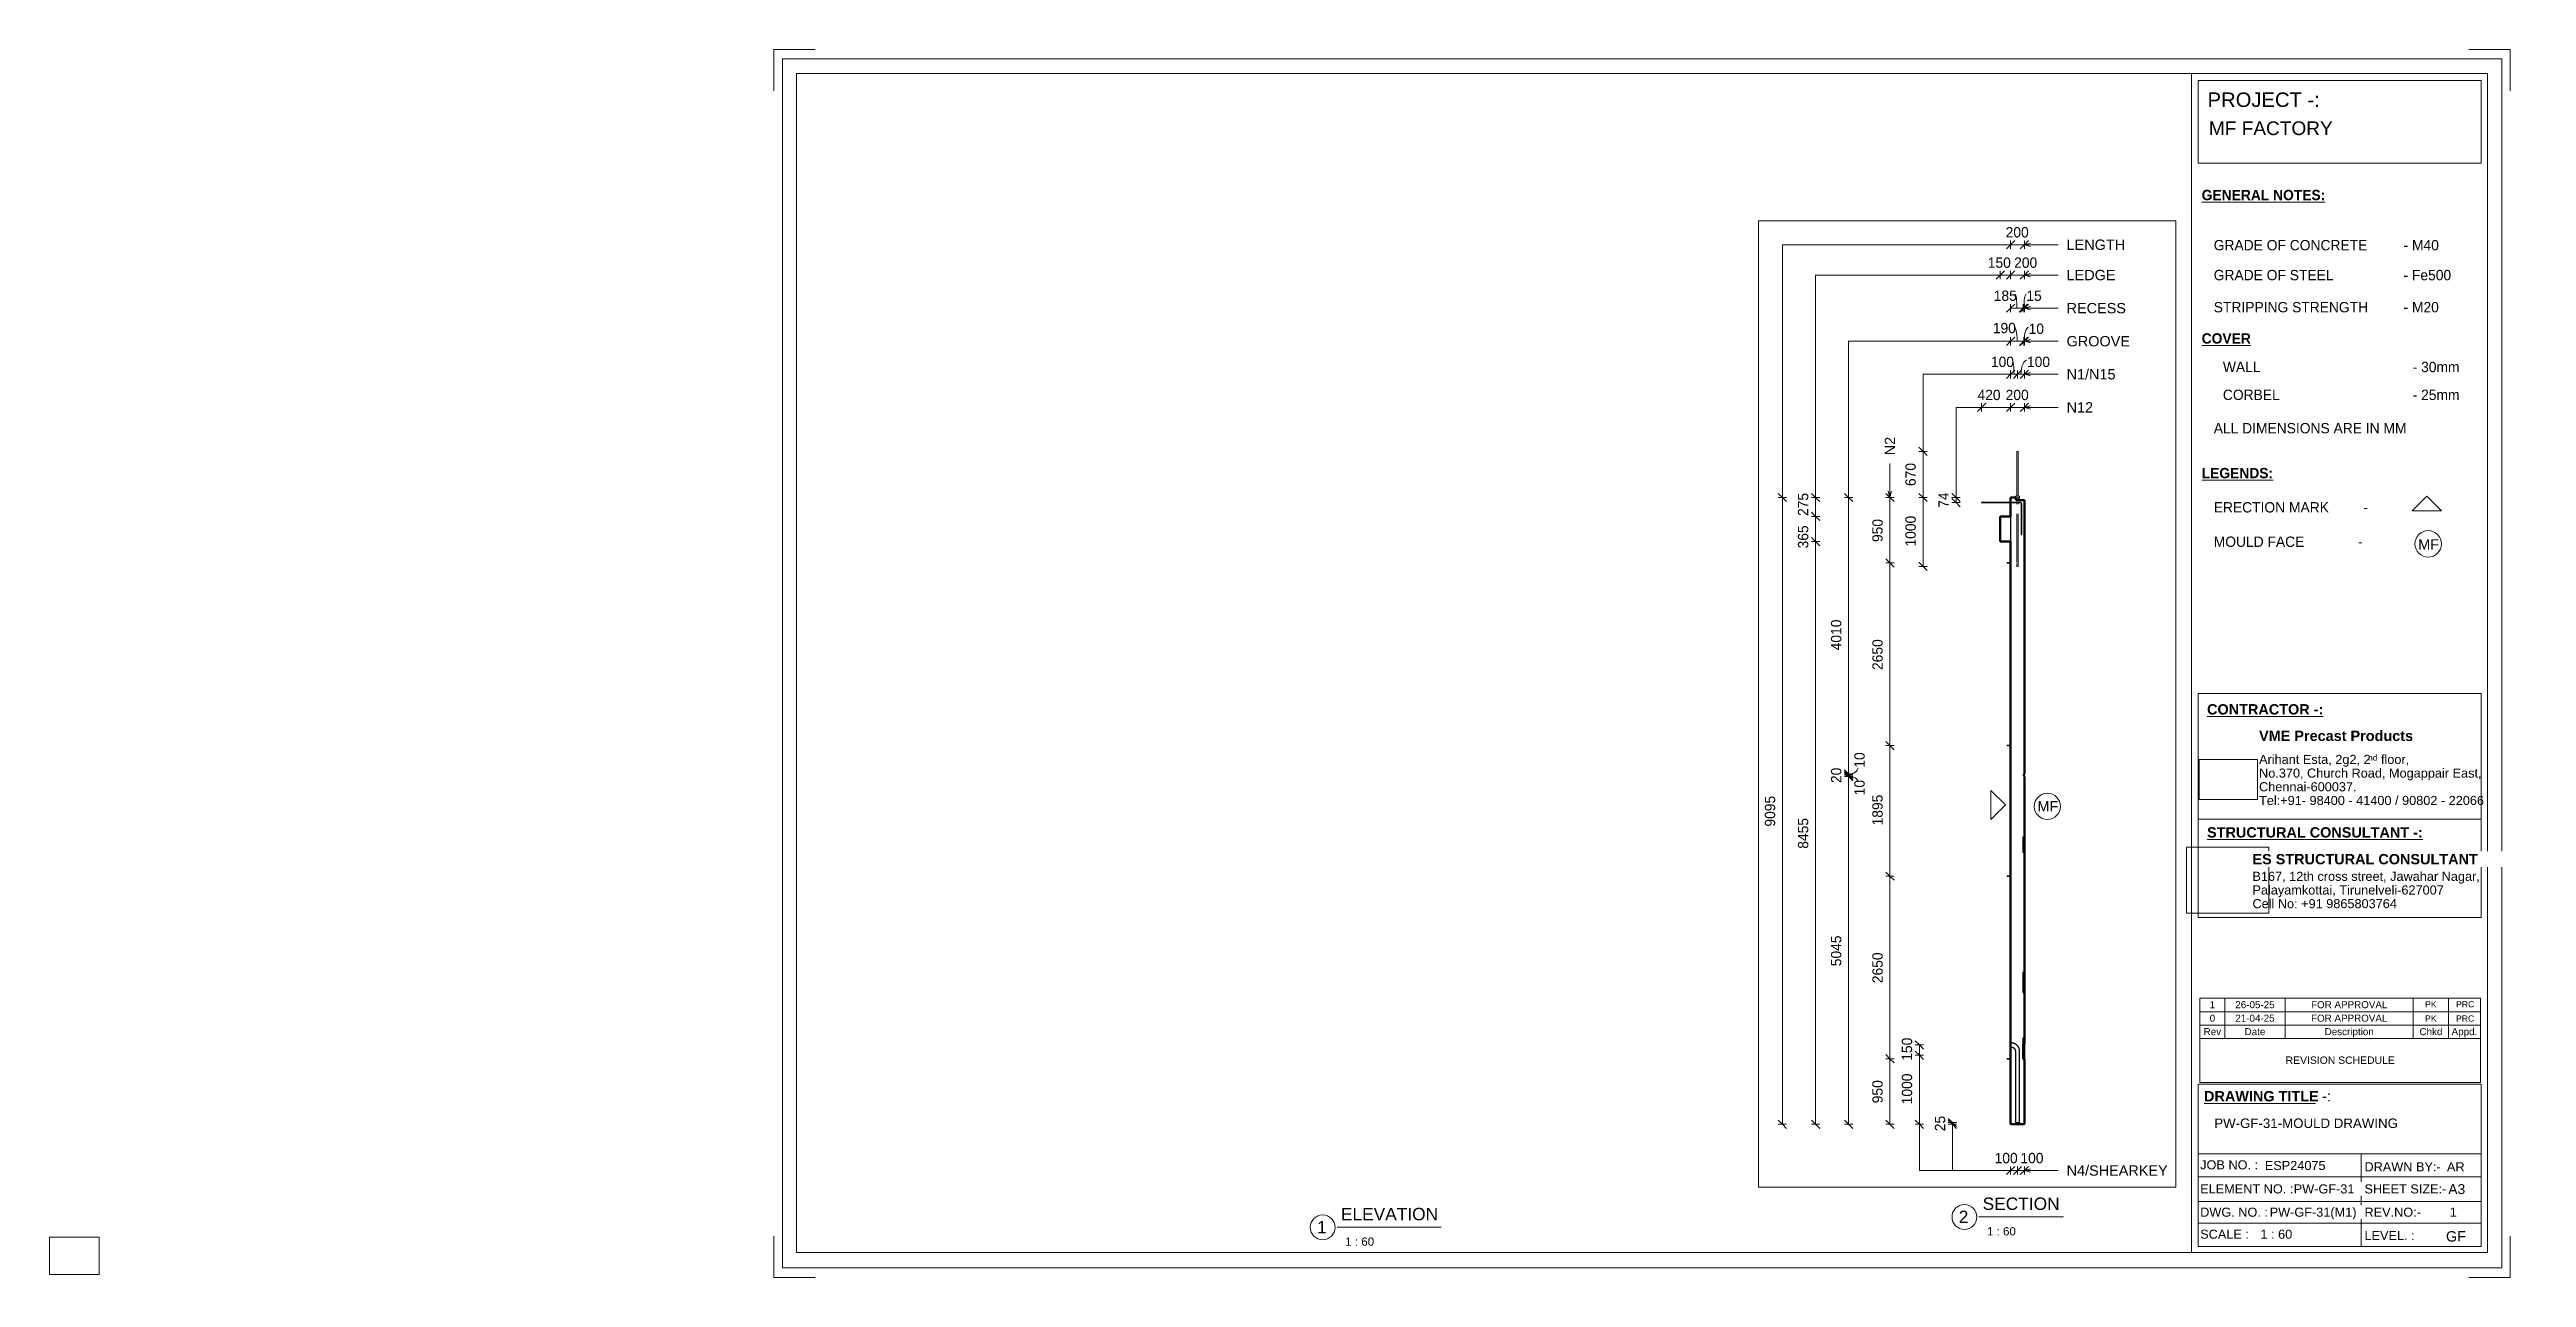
# Paper-space layout 'Layout1' of a CAD drawing. Header units: millimetres. Extents: x 0 to 599, y -1 to 296.
# The model-space entities are those that its viewports show. They can reach past a viewport. Long polylines and large blocks are cut down to what shows.
import ezdxf

# ---------------------------------------------------------------- set-up
doc = ezdxf.new("R2010")
doc.units = ezdxf.units.MM
doc.linetypes.add('Dash', pattern=[6.36, 3.18, -3.18])
for name, color, linetype, lineweight in [('A-ANNO-DIMS', 211, 'Continuous', 9), ('A-ANNO-DIMS-60', 211, 'Continuous', 9), ('A-DETL-THIN', 151, 'Continuous', 18), ('A-GENM', 13, 'Continuous', 18), ('A-WALL', 113, 'Continuous', 25), ('A-WALL-HDLN', 110, 'Dash', 25), ('G-ANNO-SCHD', 231, 'Continuous', 9), ('G-ANNO-TEXT', 231, 'Continuous', 9), ('G-ANNO-TTLB', 6, 'Continuous', 9), ('G-ANNO-TTLB-MEDM', 33, 'Continuous', 9), ('G-ANNO-TTLB-THIN', 151, 'Continuous', 9), ('S-BEAM', 12, 'Continuous', 18), ('S-RBAR', 171, 'Continuous', 18)]:
    doc.layers.add(name, color=color, linetype=linetype, lineweight=lineweight)
doc.layers.add('G-ANNO-NPLT', color=191, linetype='Continuous')
doc.styles.add('Arial_1', font='arial.ttf', dxfattribs={"height": 150})
doc.styles.add('Arial_10', font='arial.ttf', dxfattribs={"height": 2.3})
doc.styles.add('Arial_11', font='arial.ttf', dxfattribs={"height": 1.8})
doc.styles.add('Arial_12', font='arial.ttf', dxfattribs={"height": 1.7})
doc.styles.add('Arial_13', font='arial.ttf', dxfattribs={"height": 2})
doc.styles.add('Arial_14', font='arial.ttf', dxfattribs={"height": 3})
doc.styles.add('Arial_15', font='arial.ttf', dxfattribs={"height": 1.5})
doc.styles.add('Arial_3', font='arial.ttf', dxfattribs={"height": 3.5})
doc.styles.add('Arial_4', font='arial.ttf', dxfattribs={"height": 2.2})
doc.styles.add('Arial_5', font='arial.ttf', dxfattribs={"height": 2.4})
doc.styles.add('Arial_6', font='arial.ttf', dxfattribs={"height": 2.5})
doc.styles.add('Arial_7', font='arial.ttf', dxfattribs={"height": 1.42976})
doc.styles.add('Arial_8', font='arial.ttf', dxfattribs={"height": 2.25})
doc.styles.add('Arial_9', font='arial.ttf', dxfattribs={"height": 3.3})
doc.styles.add('Arial_B', font='arialbd.ttf', dxfattribs={"height": 2.5})
doc.styles.add('Nirmala UI Semilight', font='NirmalaS.ttf', dxfattribs={"height": 150})
doc.styles.add('Nirmala UI Semilight_1', font='NirmalaS.ttf', dxfattribs={"height": 2.5})
doc.styles.add('Nirmala UI Semilight_B', font='', dxfattribs={"height": 2.5})
doc.styles.get('Nirmala UI Semilight_B').set_extended_font_data('Nirmala UI Semilight', bold=True)
doc.dimstyles.new('Arrow_Filled_-_2_5_NI_UI', dxfattribs={"dimscale": 304.8, "dimtxt": 157.104592, "dimasz": 0.393701, "dimexe": 0.19685, "dimexo": 0.0625, "dimgap": 0.19685, "dimtad": 1, "dimdec": 0, "dimzin": 0, "dimdsep": 46, "dimtxsty": 'Nirmala UI Semilight', "dimblk1": 'OBLIQUE', "dimblk2": 'OBLIQUE', "dimsah": 1, "dimcen": 0.09, "dimazin": 0, "dimtfac": 1, "dimtdec": 4, "dimtix": 1, "dimtmove": 0, "dimatfit": 3, "dimfxl": 0.19685, "dimfxlon": 1, "dimtvp": 1, "dimtolj": 1, "dimtzin": 0, "dimarcsym": 2})
doc.dimstyles.new('Arrow_Filled_-_2_5_NI_UI_1', dxfattribs={"dimscale": 304.8, "dimtxt": 157.104592, "dimasz": 0.393701, "dimexe": 0.19685, "dimexo": 0.0625, "dimgap": 0.19685, "dimtad": 1, "dimdec": 0, "dimzin": 0, "dimdsep": 46, "dimtxsty": 'Nirmala UI Semilight', "dimblk1": 'OBLIQUE', "dimblk2": 'OBLIQUE', "dimsah": 1, "dimcen": 0.09, "dimazin": 0, "dimtfac": 1, "dimtdec": 4, "dimtix": 1, "dimtmove": 2, "dimatfit": 3, "dimfxl": 0.19685, "dimfxlon": 1, "dimtvp": 1, "dimtolj": 1, "dimtzin": 0, "dimarcsym": 2})
doc.dimstyles.new('Arrow_Filled_-_2_5_NI_UI_2', dxfattribs={"dimscale": 304.8, "dimtxt": 157.104592, "dimasz": 0.393701, "dimexe": 0.19685, "dimexo": 0.0625, "dimgap": 0.19685, "dimtad": 1, "dimdec": 0, "dimzin": 0, "dimdsep": 46, "dimtxsty": 'Nirmala UI Semilight', "dimblk1": 'OBLIQUE', "dimblk2": 'OBLIQUE', "dimsah": 1, "dimcen": 0.09, "dimazin": 0, "dimtfac": 1, "dimtdec": 4, "dimtix": 1, "dimtmove": 1, "dimatfit": 3, "dimfxl": 0.19685, "dimfxlon": 1, "dimtvp": 1, "dimtolj": 1, "dimtzin": 0, "dimarcsym": 2})
picture_1 = doc.add_image_def('image1.jpg', size_in_pixel=(996, 686))
picture_2 = doc.add_image_def('image2.jpg', size_in_pixel=(1600, 1280))

psp = doc.layouts.get("Layout1")

msp = doc.modelspace()

# ---------------------------------------------------------------- texts
at = {"layer": 'G-ANNO-TEXT', "color": 7, "char_height": 150, "attachment_point": 1, "style": 'Arial_1'}
for s, insert, width in [('LENGTH', (5158.21, 11443.71), 1029.3667), ('LEDGE', (5158.21, 11003.33), 856.2023), ('RECESS', (5158.21, 10523.33), 1038.987), ('GROOVE', (5158.21, 10043.33), 1111.1389), ('N1/N15', (5158.21, 9563.33), 856.2023), ('N12', (5158.21, 9083.33), 461.772), ('MF', (4736, 3293.33), 360.7594), ('N4/SHEARKEY', (5158.21, -1992.02), 1770.126)]:
    msp.add_mtext(s, dxfattribs=dict(at, insert=insert, width=width))
at = {"layer": 'G-ANNO-TEXT', "color": 7, "insert": (2519.02, 8312.26), "char_height": 150, "width": 322.2784, "attachment_point": 1, "rotation": 90, "style": 'Arial_1'}
msp.add_mtext('N2', dxfattribs=at)

# ---------------------------------------------------------------- blocks, each defined once
blk = doc.blocks.new('ES-Landscape-A3 - ES-Landscape-A3-502445-PW-GF-31-MOULD DRAWING')
at = {"layer": 'G-ANNO-TTLB'}
for p, q in [((175.24, 296.27), (185.24, 296.27)), ((175.24, 296.27), (175.24, 286.27)), ((595.24, 296.27), (585.24, 296.27)), ((595.24, 296.27), (595.24, 286.27)), ((519.77, 140.54), (588.2, 140.54)), ((519.77, 86.33), (519.77, 140.54)), ((588.2, 86.33), (588.2, 140.54)), ((519.77, 110.14), (588.2, 110.14)), ((519.77, 6.78), (519.77, 46.03)), ((588.2, 6.78), (588.2, 46.03)), ((559.23, 29.2), (559.23, 6.78)), ((175.24, -0.73), (175.24, 9.27)), ((595.24, -0.73), (595.24, 9.27)), ((175.24, -0.73), (185.24, -0.73)), ((595.24, -0.73), (585.24, -0.73))]:
    blk.add_line(p, q, dxfattribs=at)
at = {"layer": 'G-ANNO-TTLB-MEDM'}
for p, q in [((180.73, 290.44), (180.73, 5.31)), ((180.73, 290.44), (589.79, 290.44)), ((518.17, 290.44), (518.17, 5.31)), ((519.77, 268.77), (519.77, 288.77)), ((519.77, 288.77), (588.2, 288.77)), ((588.2, 288.77), (588.2, 268.77)), ((589.79, 290.44), (589.79, 5.31)), ((588.2, 268.77), (519.77, 268.77)), ((519.77, 86.33), (588.2, 86.33)), ((519.77, 6.78), (588.2, 6.78)), ((180.73, 5.31), (589.79, 5.31))]:
    blk.add_line(p, q, dxfattribs=at)
at = {"layer": 'G-ANNO-TTLB-THIN'}
for p, q in [((177.29, 294.03), (177.29, 1.56)), ((593.23, 294.03), (177.29, 294.03)), ((593.23, 1.56), (593.23, 294.03)), ((519.77, 46.03), (588.2, 46.03)), ((519.77, 29.2), (588.2, 29.2)), ((519.77, 23.64), (588.2, 23.64)), ((519.77, 17.68), (588.2, 17.68)), ((519.77, 12.43), (588.2, 12.43)), ((177.29, 1.56), (593.23, 1.56))]:
    blk.add_line(p, q, dxfattribs=at)
at = {"layer": 'G-ANNO-TTLB', "char_height": 2.2, "attachment_point": 1, "style": 'Arial_4'}
for s, insert, width in [('No.370, Church Road, Mogappair East,', (534.5, 122.37), 63.4135), ('Tel:+91- 98400 - 41400 / 90802 - 22066 ', (534.5, 115.75), 65.2574), ('Chennai-600037.', (534.5, 119.06), 27.6582), ('Cell No: +91 9865803764', (532.9, 90.79), 41.0464), ('Palayamkottai, Tirunelveli-627007', (532.9, 94.09), 54.4346), ('JOB NO. :', (520.26, 27.61), 16.5949), ('DRAWN BY:-', (560, 27.14), 21.7257), ('ELEMENT NO. :', (520.26, 21.79), 26.5359), ('SHEET SIZE:-', (560, 21.79), 23.2489), ('DWG. NO. :', (520.26, 16.16), 19.481), ('REV.NO:-', (560, 16.16), 16.0338), ('SCALE :', (520.26, 10.84), 13.8692), ('LEVEL. :', (560, 10.53), 14.3502)]:
    blk.add_mtext(s, dxfattribs=dict(at, insert=insert, width=width))
at = {"layer": 'G-ANNO-TTLB'}
image = blk.add_image(picture_1, insert=(520, 114.84), size_in_units=(14.11, 9.72), dxfattribs=at)
image.dxf.flags = 7
image = blk.add_image(picture_2, insert=(516.95, 87.39), size_in_units=(19.92, 15.93), dxfattribs=at)
image.dxf.flags = 7
at = {"layer": 'G-ANNO-TTLB', "attachment_point": 1, "bg_fill": 3, "box_fill_scale": 1.25, "bg_fill_color": 256, "bg_fill_true_color": 13158600, "bg_fill_transparency": 0}
for s, insert, char_height, width, style in [('PROJECT -:', (522.05, 285.89), 3.5, 33.3502, 'Arial_3'), ('\\LCONTRACTOR -:', (521.92, 137.94), 2.5, 33.9114, 'Arial_B'), ('\\LSTRUCTURAL CONSULTANT -:', (521.92, 108.18), 2.5, 62.8523, 'Arial_B'), ('\\LDRAWING TITLE', (521.19, 44.36), 2.5, 33.4304, 'Arial_B'), ('A3', (580.27, 21.84), 2.4, 4.9705, 'Arial_5')]:
    blk.add_mtext(s, dxfattribs=dict(at, insert=insert, char_height=char_height, width=width, style=style))
at = {"layer": 'G-ANNO-TTLB', "char_height": 2.5, "attachment_point": 1, "style": 'Arial_B', "bg_fill": 3, "box_fill_scale": 1.25, "bg_fill_color": 256, "bg_fill_true_color": 13158600, "bg_fill_transparency": 0}
for s, insert, width in [('VME Precast Products', (534.5, 131.53), 45.135), ('ES STRUCTURAL CONSULTANT', (532.9, 101.7), 65.6582), ('\\fArial|b1|i0|c0|p34|; ', (548.78, 44.36), 1.2025)]:
    blk.add_mtext(s, dxfattribs=dict(at, insert=insert, width=width))
at = {"layer": 'G-ANNO-TTLB', "attachment_point": 1}
for s, insert, char_height, width, style in [('Arihant Esta, 2g2, 2', (534.5, 125.68), 2.2, 31.9873, 'Arial_4'), ('nd', (560.89, 125.72), 1.43, 2.7257, 'Arial_7'), (' floor,', (563.14, 125.68), 2.2, 9.1392, 'Arial_4'), ('B167, 12th cross street, Jawahar Nagar,', (532.9, 97.4), 2.2, 65.1772, 'Arial_4')]:
    blk.add_mtext(s, dxfattribs=dict(at, insert=insert, char_height=char_height, width=width, style=style))
at = {"layer": 'G-ANNO-TTLB', "insert": (549.77, 44.36), "char_height": 2.5, "width": 2.6456, "attachment_point": 1, "style": 'Arial_6', "bg_fill": 3, "box_fill_scale": 1.25, "bg_fill_color": 256, "bg_fill_true_color": 13158600, "bg_fill_transparency": 0}
blk.add_mtext('-:', dxfattribs=at)
blk = doc.blocks.new('Viewport - M_View Title-1040-PW-GF-31-MOULD DRAWING')
at = {"layer": 'G-ANNO-TTLB'}
for start, end in [(360, 180), (180, 0)]:
    blk.add_arc((-3.5, 0), 3, start, end, dxfattribs=at)
blk = doc.blocks.new('RR spread anchor face based - RR-SA-2_5-150-1726819-Elevation Right')
at = {"layer": 'A-GENM'}
for p, q in [((17885.43, 6755), (17890.43, 6755)), ((17885.43, 6755), (17885.43, 6745)), ((17890.43, 6755), (17935.43, 6755)), ((17890.43, 6755), (17890.43, 6745)), ((17890.43, 6745), (17885.43, 6745)), ((17935.43, 6745), (17890.43, 6745))]:
    blk.add_line(p, q, dxfattribs=at)
blk = doc.blocks.new('RR spread anchor face based - RR-SA-7_5-260-1726841-Elevation Right')
at = {"layer": 'A-GENM'}
for p, q in [((18008.06, 7721.56), (18005.56, 7716.56)), ((18063.06, 7721.56), (18008.06, 7721.56)), ((18065.56, 7716.56), (18063.06, 7721.56)), ((18005.56, 7716.56), (18005.56, 7700)), ((18065.56, 7660), (18065.56, 7716.56)), ((18022.56, 7684.06), (18022.56, 7688.06)), ((18048.56, 7688.06), (18048.56, 7684.06))]:
    blk.add_line(p, q, dxfattribs=at)
for centre, start, end in [((18035.56, 7688.06), 0, 180), ((18035.56, 7684.06), 180, 0)]:
    blk.add_arc(centre, 13, start, end, dxfattribs=at)
blk = doc.blocks.new('DIMBLOCK109-Elevation Right')
at = {"layer": 'A-ANNO-DIMS-60'}
for p, q in [((1034.15, 7700), (974.15, 7760)), ((1034.15, 7700), (974.15, 7700)), ((1034.15, 7700), (1034.15, -1395)), ((1034.15, 7700), (1094.15, 7640)), ((1034.15, 7700), (1094.15, 7700)), ((1034.15, -1395), (974.15, -1335)), ((1034.15, -1395), (974.15, -1395)), ((1034.15, -1395), (1094.15, -1455)), ((1034.15, -1395), (1094.15, -1395))]:
    blk.add_line(p, q, dxfattribs=at)
at = {"layer": 'A-ANNO-DIMS-60', "color": 0, "insert": (778.45, 2923.98), "char_height": 150, "width": 548.4378, "attachment_point": 1, "rotation": 90, "line_spacing_factor": 1.142579, "style": 'Nirmala UI Semilight'}
blk.add_mtext('9095', dxfattribs=at)
blk = doc.blocks.new('_Oblique')
at = {"color": 0, "linetype": 'ByBlock', "lineweight": -2}
blk.add_line((-0.5, -0.5), (0.5, 0.5), dxfattribs=at)
blk = doc.blocks.new('DIMBLOCK110-Elevation Right')
at = {"layer": 'A-ANNO-DIMS-60'}
for p, q in [((3501.47, -1370), (3441.47, -1310)), ((3501.47, -1395), (3441.47, -1335)), ((3501.47, -1370), (3441.47, -1370)), ((3501.47, -1370), (3501.47, -1395)), ((3501.47, -1370), (3561.47, -1430)), ((3501.47, -1370), (3561.47, -1370)), ((3501.47, -1395), (3441.47, -1395)), ((3501.47, -1395), (3561.47, -1455)), ((3501.47, -1395), (3561.47, -1395))]:
    blk.add_line(p, q, dxfattribs=at)
at = {"layer": 'A-ANNO-DIMS-60', "color": 0, "insert": (3245.77, -1496.76), "char_height": 150, "width": 274.2189, "attachment_point": 1, "rotation": 90, "line_spacing_factor": 1.142579, "style": 'Nirmala UI Semilight'}
blk.add_mtext('25', dxfattribs=at)
blk = doc.blocks.new('DIMBLOCK111-Elevation Right')
at = {"layer": 'A-ANNO-DIMS-60'}
for p, q in [((3021.47, -245), (2961.47, -185)), ((3021.47, -245), (2961.47, -245)), ((3021.47, -245), (3021.47, -395)), ((3021.47, -245), (3081.47, -305)), ((3021.47, -245), (3081.47, -245)), ((3021.47, -395), (2961.47, -335)), ((3021.47, -395), (2961.47, -395)), ((3021.47, -395), (3081.47, -455)), ((3021.47, -395), (3081.47, -395))]:
    blk.add_line(p, q, dxfattribs=at)
at = {"layer": 'A-ANNO-DIMS-60', "color": 0, "insert": (2765.77, -474.25), "char_height": 150, "width": 370.1955, "attachment_point": 1, "rotation": 90, "line_spacing_factor": 1.142579, "style": 'Nirmala UI Semilight'}
blk.add_mtext('150', dxfattribs=at)
blk = doc.blocks.new('DIMBLOCK112-Elevation Right')
at = {"layer": 'A-ANNO-DIMS-60'}
for p, q in [((3021.47, -395), (2961.47, -335)), ((3021.47, -395), (2961.47, -395)), ((3021.47, -395), (3021.47, -1395)), ((3021.47, -395), (3081.47, -455)), ((3021.47, -395), (3081.47, -395)), ((3021.47, -1395), (2961.47, -1335)), ((3021.47, -1395), (2961.47, -1395)), ((3021.47, -1395), (3081.47, -1455)), ((3021.47, -1395), (3081.47, -1395))]:
    blk.add_line(p, q, dxfattribs=at)
at = {"layer": 'A-ANNO-DIMS-60', "color": 0, "insert": (2765.77, -1106.38), "char_height": 150, "width": 507.305, "attachment_point": 1, "rotation": 90, "line_spacing_factor": 1.142579, "style": 'Nirmala UI Semilight'}
blk.add_mtext('1000', dxfattribs=at)
blk = doc.blocks.new('DIMBLOCK113-Elevation Right')
at = {"layer": 'A-ANNO-DIMS-60'}
for p, q in [((2594.15, 7700), (2534.15, 7760)), ((2594.15, 7700), (2534.15, 7700)), ((2594.15, 7700), (2594.15, 6750)), ((2594.15, 7700), (2654.15, 7640)), ((2594.15, 7700), (2654.15, 7700)), ((2594.15, 6750), (2534.15, 6810)), ((2594.15, 6750), (2534.15, 6750)), ((2594.15, 6750), (2654.15, 6690)), ((2594.15, 6750), (2654.15, 6750))]:
    blk.add_line(p, q, dxfattribs=at)
at = {"layer": 'A-ANNO-DIMS-60', "color": 0, "insert": (2338.45, 7053.61), "char_height": 150, "width": 411.3284, "attachment_point": 1, "rotation": 90, "line_spacing_factor": 1.142579, "style": 'Nirmala UI Semilight'}
blk.add_mtext('950', dxfattribs=at)
blk = doc.blocks.new('DIMBLOCK114-Elevation Right')
at = {"layer": 'A-ANNO-DIMS-60'}
for p, q in [((2594.15, 6750), (2534.15, 6810)), ((2594.15, 6750), (2534.15, 6750)), ((2594.15, 6750), (2594.15, 4100)), ((2594.15, 6750), (2654.15, 6690)), ((2594.15, 6750), (2654.15, 6750)), ((2594.15, 4100), (2534.15, 4160)), ((2594.15, 4100), (2534.15, 4100)), ((2594.15, 4100), (2654.15, 4040)), ((2594.15, 4100), (2654.15, 4100))]:
    blk.add_line(p, q, dxfattribs=at)
at = {"layer": 'A-ANNO-DIMS-60', "color": 0, "insert": (2338.45, 5196.48), "char_height": 150, "width": 548.4378, "attachment_point": 1, "rotation": 90, "line_spacing_factor": 1.142579, "style": 'Nirmala UI Semilight'}
blk.add_mtext('2650', dxfattribs=at)
blk = doc.blocks.new('DIMBLOCK115-Elevation Right')
at = {"layer": 'A-ANNO-DIMS-60'}
for p, q in [((2594.15, 4100), (2534.15, 4160)), ((2594.15, 4100), (2534.15, 4100)), ((2594.15, 4100), (2594.15, 2205)), ((2594.15, 4100), (2654.15, 4040)), ((2594.15, 4100), (2654.15, 4100)), ((2594.15, 2205), (2534.15, 2265)), ((2594.15, 2205), (2534.15, 2205)), ((2594.15, 2205), (2654.15, 2145)), ((2594.15, 2205), (2654.15, 2205))]:
    blk.add_line(p, q, dxfattribs=at)
at = {"layer": 'A-ANNO-DIMS-60', "color": 0, "insert": (2338.45, 2941.12), "char_height": 150, "width": 507.305, "attachment_point": 1, "rotation": 90, "line_spacing_factor": 1.142579, "style": 'Nirmala UI Semilight'}
blk.add_mtext('1895', dxfattribs=at)
blk = doc.blocks.new('DIMBLOCK116-Elevation Right')
at = {"layer": 'A-ANNO-DIMS-60'}
for p, q in [((2594.15, 2205), (2534.15, 2265)), ((2594.15, 2205), (2534.15, 2205)), ((2594.15, 2205), (2594.15, -445)), ((2594.15, 2205), (2654.15, 2145)), ((2594.15, 2205), (2654.15, 2205)), ((2594.15, -445), (2534.15, -385)), ((2594.15, -445), (2534.15, -445)), ((2594.15, -445), (2654.15, -505)), ((2594.15, -445), (2654.15, -445))]:
    blk.add_line(p, q, dxfattribs=at)
at = {"layer": 'A-ANNO-DIMS-60', "color": 0, "insert": (2338.45, 651.48), "char_height": 150, "width": 548.4378, "attachment_point": 1, "rotation": 90, "line_spacing_factor": 1.142579, "style": 'Nirmala UI Semilight'}
blk.add_mtext('2650', dxfattribs=at)
blk = doc.blocks.new('DIMBLOCK117-Elevation Right')
at = {"layer": 'A-ANNO-DIMS-60'}
for p, q in [((2594.15, -445), (2534.15, -385)), ((2594.15, -445), (2534.15, -445)), ((2594.15, -445), (2594.15, -1395)), ((2594.15, -445), (2654.15, -505)), ((2594.15, -445), (2654.15, -445)), ((2594.15, -1395), (2534.15, -1335)), ((2594.15, -1395), (2534.15, -1395)), ((2594.15, -1395), (2654.15, -1455)), ((2594.15, -1395), (2654.15, -1395))]:
    blk.add_line(p, q, dxfattribs=at)
at = {"layer": 'A-ANNO-DIMS-60', "color": 0, "insert": (2338.45, -1091.39), "char_height": 150, "width": 411.3284, "attachment_point": 1, "rotation": 90, "line_spacing_factor": 1.142579, "style": 'Nirmala UI Semilight'}
blk.add_mtext('950', dxfattribs=at)
blk = doc.blocks.new('DIMBLOCK118-Elevation Right')
at = {"layer": 'A-ANNO-DIMS-60'}
for p, q in [((4345.09, 11368.4), (4405.09, 11428.4)), ((4345.09, 11368.4), (4345.09, 11428.4)), ((4545.09, 11368.4), (4605.09, 11428.4)), ((4545.09, 11368.4), (4545.09, 11428.4)), ((4345.09, 11368.4), (4285.09, 11308.4)), ((4345.09, 11368.4), (4545.09, 11368.4)), ((4345.09, 11368.4), (4345.09, 11308.4)), ((4545.09, 11368.4), (4485.09, 11308.4)), ((4545.09, 11368.4), (4545.09, 11308.4))]:
    blk.add_line(p, q, dxfattribs=at)
at = {"layer": 'A-ANNO-DIMS-60', "color": 0, "insert": (4273.7, 11624.1), "char_height": 150, "width": 411.3284, "attachment_point": 1, "line_spacing_factor": 1.142579, "style": 'Nirmala UI Semilight'}
blk.add_mtext('200', dxfattribs=at)
blk = doc.blocks.new('DIMBLOCK119-Elevation Right')
at = {"layer": 'A-ANNO-DIMS-60'}
for p, q in [((4195.09, 10928.02), (4255.09, 10988.02)), ((4195.09, 10928.02), (4195.09, 10988.02)), ((4345.09, 10928.02), (4405.09, 10988.02)), ((4345.09, 10928.02), (4345.09, 10988.02)), ((4195.09, 10928.02), (4135.09, 10868.02)), ((4195.09, 10928.02), (4345.09, 10928.02)), ((4195.09, 10928.02), (4195.09, 10868.02)), ((4345.09, 10928.02), (4285.09, 10868.02)), ((4345.09, 10928.02), (4345.09, 10868.02))]:
    blk.add_line(p, q, dxfattribs=at)
at = {"layer": 'A-ANNO-DIMS-60', "color": 0, "insert": (4014.4, 11183.73), "char_height": 150, "width": 370.1955, "attachment_point": 1, "line_spacing_factor": 1.142579, "style": 'Nirmala UI Semilight'}
blk.add_mtext('150', dxfattribs=at)
blk = doc.blocks.new('DIMBLOCK120-Elevation Right')
at = {"layer": 'A-ANNO-DIMS-60'}
for p, q in [((4345.09, 10928.02), (4405.09, 10988.02)), ((4345.09, 10928.02), (4345.09, 10988.02)), ((4545.09, 10928.02), (4605.09, 10988.02)), ((4545.09, 10928.02), (4545.09, 10988.02)), ((4345.09, 10928.02), (4285.09, 10868.02)), ((4345.09, 10928.02), (4545.09, 10928.02)), ((4345.09, 10928.02), (4345.09, 10868.02)), ((4545.09, 10928.02), (4485.09, 10868.02)), ((4545.09, 10928.02), (4545.09, 10868.02))]:
    blk.add_line(p, q, dxfattribs=at)
at = {"layer": 'A-ANNO-DIMS-60', "color": 0, "insert": (4396.98, 11183.73), "char_height": 150, "width": 411.3284, "attachment_point": 1, "line_spacing_factor": 1.142579, "style": 'Nirmala UI Semilight'}
blk.add_mtext('200', dxfattribs=at)
blk = doc.blocks.new('DIMBLOCK121-Elevation Right')
at = {"layer": 'A-ANNO-DIMS-60'}
for p, q in [((4345.09, 9488.02), (4405.09, 9548.02)), ((4345.09, 9488.02), (4345.09, 9548.02)), ((4445.09, 9488.02), (4505.09, 9548.02)), ((4445.09, 9488.02), (4445.09, 9548.02)), ((4345.09, 9488.02), (4285.09, 9428.02)), ((4345.09, 9488.02), (4445.09, 9488.02)), ((4345.09, 9488.02), (4345.09, 9428.02)), ((4445.09, 9488.02), (4385.09, 9428.02)), ((4445.09, 9488.02), (4445.09, 9428.02))]:
    blk.add_line(p, q, dxfattribs=at)
blk.add_ellipse((4368.25, 9488.02), major_axis=(0, 202.82), ratio=0.132325, start_param=4.712389, end_param=6.283185, dxfattribs=at)
at = {"layer": 'A-ANNO-DIMS-60', "color": 0, "insert": (4059.75, 9743.73), "char_height": 150, "width": 370.1955, "attachment_point": 1, "line_spacing_factor": 1.142579, "style": 'Nirmala UI Semilight'}
blk.add_mtext('100', dxfattribs=at)
blk = doc.blocks.new('DIMBLOCK122-Elevation Right')
at = {"layer": 'A-ANNO-DIMS-60'}
for p, q in [((4445.09, 9488.02), (4505.09, 9548.02)), ((4445.09, 9488.02), (4445.09, 9548.02)), ((4545.09, 9488.02), (4605.09, 9548.02)), ((4545.09, 9488.02), (4545.09, 9548.02)), ((4445.09, 9488.02), (4385.09, 9428.02)), ((4445.09, 9488.02), (4545.09, 9488.02)), ((4445.09, 9488.02), (4445.09, 9428.02)), ((4545.09, 9488.02), (4485.09, 9428.02)), ((4545.09, 9488.02), (4545.09, 9428.02))]:
    blk.add_line(p, q, dxfattribs=at)
blk.add_ellipse((4583.08, 9488.02), major_axis=(0, 202.82), ratio=0.433858, start_param=0, end_param=1.570796, dxfattribs=at)
at = {"layer": 'A-ANNO-DIMS-60', "color": 0, "insert": (4583.08, 9743.73), "char_height": 150, "width": 370.1955, "attachment_point": 1, "line_spacing_factor": 1.142579, "style": 'Nirmala UI Semilight'}
blk.add_mtext('100', dxfattribs=at)
blk = doc.blocks.new('DIMBLOCK123-Elevation Right')
at = {"layer": 'A-ANNO-DIMS-60'}
for p, q in [((1994.15, 7700), (1934.15, 7760)), ((1994.15, 7700), (1934.15, 7700)), ((1994.15, 7700), (1994.15, 3690)), ((1994.15, 7700), (2054.15, 7640)), ((1994.15, 7700), (2054.15, 7700)), ((1994.15, 3690), (1934.15, 3750)), ((1994.15, 3690), (1934.15, 3690)), ((1994.15, 3690), (2054.15, 3630)), ((1994.15, 3690), (2054.15, 3690))]:
    blk.add_line(p, q, dxfattribs=at)
at = {"layer": 'A-ANNO-DIMS-60', "color": 0, "insert": (1738.45, 5482.19), "char_height": 150, "width": 510.7327, "attachment_point": 1, "rotation": 90, "line_spacing_factor": 1.142579, "style": 'Nirmala UI Semilight'}
blk.add_mtext('4010', dxfattribs=at)
blk = doc.blocks.new('DIMBLOCK124-Elevation Right')
at = {"layer": 'A-ANNO-DIMS-60'}
for p, q in [((1994.15, 3690), (1934.15, 3750)), ((1994.15, 3680), (1934.15, 3740)), ((1994.15, 3690), (1934.15, 3690)), ((1994.15, 3690), (1994.15, 3680)), ((1994.15, 3690), (2054.15, 3630)), ((1994.15, 3690), (2054.15, 3690)), ((1994.15, 3680), (1934.15, 3680)), ((1994.15, 3680), (2054.15, 3620)), ((1994.15, 3680), (2054.15, 3680))]:
    blk.add_line(p, q, dxfattribs=at)
blk.add_ellipse((1994.15, 3778.81), major_axis=(135.73, 0), ratio=0.691112, start_param=4.712389, end_param=6.283185, dxfattribs=at)
at = {"layer": 'A-ANNO-DIMS-60', "color": 0, "insert": (2077, 3778.81), "char_height": 150, "width": 233.0861, "attachment_point": 1, "rotation": 90, "line_spacing_factor": 1.142579, "style": 'Nirmala UI Semilight'}
blk.add_mtext('10', dxfattribs=at)
blk = doc.blocks.new('DIMBLOCK125-Elevation Right')
at = {"layer": 'A-ANNO-DIMS-60'}
for p, q in [((1994.15, 3680), (1934.15, 3740)), ((1994.15, 3660), (1934.15, 3720)), ((1994.15, 3680), (1934.15, 3680)), ((1994.15, 3680), (1994.15, 3660)), ((1994.15, 3680), (2054.15, 3620)), ((1994.15, 3680), (2054.15, 3680)), ((1994.15, 3660), (1934.15, 3660)), ((1994.15, 3660), (2054.15, 3600)), ((1994.15, 3660), (2054.15, 3660))]:
    blk.add_line(p, q, dxfattribs=at)
at = {"layer": 'A-ANNO-DIMS-60', "color": 0, "insert": (1738.45, 3555.74), "char_height": 150, "width": 274.2189, "attachment_point": 1, "rotation": 90, "line_spacing_factor": 1.142579, "style": 'Nirmala UI Semilight'}
blk.add_mtext('20', dxfattribs=at)
blk = doc.blocks.new('DIMBLOCK126-Elevation Right')
at = {"layer": 'A-ANNO-DIMS-60'}
for p, q in [((1994.15, 3660), (1934.15, 3720)), ((1994.15, 3650), (1934.15, 3710)), ((1994.15, 3660), (1934.15, 3660)), ((1994.15, 3660), (1994.15, 3650)), ((1994.15, 3660), (2054.15, 3600)), ((1994.15, 3660), (2054.15, 3660)), ((1994.15, 3650), (1934.15, 3650)), ((1994.15, 3650), (2054.15, 3590)), ((1994.15, 3650), (2054.15, 3650))]:
    blk.add_line(p, q, dxfattribs=at)
blk.add_ellipse((1994.15, 3571.95), major_axis=(135.73, 0), ratio=0.611867, start_param=0, end_param=1.570796, dxfattribs=at)
at = {"layer": 'A-ANNO-DIMS-60', "color": 0, "insert": (2077, 3377.71), "char_height": 150, "width": 233.0861, "attachment_point": 1, "rotation": 90, "line_spacing_factor": 1.142579, "style": 'Nirmala UI Semilight'}
blk.add_mtext('10', dxfattribs=at)
blk = doc.blocks.new('DIMBLOCK127-Elevation Right')
at = {"layer": 'A-ANNO-DIMS-60'}
for p, q in [((1994.15, 3650), (1934.15, 3710)), ((1994.15, 3650), (1934.15, 3650)), ((1994.15, 3650), (1994.15, -1395)), ((1994.15, 3650), (2054.15, 3590)), ((1994.15, 3650), (2054.15, 3650)), ((1994.15, -1395), (1934.15, -1335)), ((1994.15, -1395), (1934.15, -1395)), ((1994.15, -1395), (2054.15, -1455)), ((1994.15, -1395), (2054.15, -1395))]:
    blk.add_line(p, q, dxfattribs=at)
at = {"layer": 'A-ANNO-DIMS-60', "color": 0, "insert": (1738.45, 897.56), "char_height": 150, "width": 551.8656, "attachment_point": 1, "rotation": 90, "line_spacing_factor": 1.142579, "style": 'Nirmala UI Semilight'}
blk.add_mtext('5045', dxfattribs=at)
blk = doc.blocks.new('DIMBLOCK128-Elevation Right')
at = {"layer": 'A-ANNO-DIMS-60'}
for p, q in [((3554.15, 7700), (3494.15, 7760)), ((3554.15, 7700), (3494.15, 7700)), ((3554.15, 7700), (3554.15, 7626)), ((3554.15, 7700), (3614.15, 7640)), ((3554.15, 7700), (3614.15, 7700)), ((3554.15, 7626), (3494.15, 7686)), ((3554.15, 7626), (3494.15, 7626)), ((3554.15, 7626), (3614.15, 7566)), ((3554.15, 7626), (3614.15, 7626))]:
    blk.add_line(p, q, dxfattribs=at)
at = {"layer": 'A-ANNO-DIMS-60', "color": 0, "insert": (3298.45, 7550.17), "char_height": 150, "width": 270.7912, "attachment_point": 1, "rotation": 90, "line_spacing_factor": 1.142579, "style": 'Nirmala UI Semilight'}
blk.add_mtext('74', dxfattribs=at)
blk = doc.blocks.new('DIMBLOCK129-Elevation Right')
at = {"layer": 'A-ANNO-DIMS-60'}
for p, q in [((4535.09, 9968.02), (4595.09, 10028.02)), ((4535.09, 9968.02), (4535.09, 10028.02)), ((4545.09, 9968.02), (4605.09, 10028.02)), ((4545.09, 9968.02), (4545.09, 10028.02)), ((4535.09, 9968.02), (4475.09, 9908.02)), ((4545.09, 9968.02), (4485.09, 9908.02)), ((4545.09, 9968.02), (4535.09, 9968.02)), ((4535.09, 9968.02), (4535.09, 9908.02)), ((4545.09, 9968.02), (4545.09, 9908.02))]:
    blk.add_line(p, q, dxfattribs=at)
blk.add_ellipse((4607.02, 9968.02), major_axis=(0, 202.82), ratio=0.330016, start_param=0, end_param=1.570796, dxfattribs=at)
at = {"layer": 'A-ANNO-DIMS-60', "color": 0, "insert": (4607.02, 10223.73), "char_height": 150, "width": 233.0861, "attachment_point": 1, "line_spacing_factor": 1.142579, "style": 'Nirmala UI Semilight'}
blk.add_mtext('10', dxfattribs=at)
blk = doc.blocks.new('DIMBLOCK130-Elevation Right')
at = {"layer": 'A-ANNO-DIMS-60'}
for p, q in [((4345.09, 9968.02), (4405.09, 10028.02)), ((4345.09, 9968.02), (4345.09, 10028.02)), ((4535.09, 9968.02), (4595.09, 10028.02)), ((4535.09, 9968.02), (4535.09, 10028.02)), ((4345.09, 9968.02), (4285.09, 9908.02)), ((4535.09, 9968.02), (4345.09, 9968.02)), ((4345.09, 9968.02), (4345.09, 9908.02)), ((4535.09, 9968.02), (4475.09, 9908.02)), ((4535.09, 9968.02), (4535.09, 9908.02))]:
    blk.add_line(p, q, dxfattribs=at)
blk.add_ellipse((4396.01, 9968.02), major_axis=(0, 213.25), ratio=0.206713, start_param=4.712389, end_param=6.283185, dxfattribs=at)
at = {"layer": 'A-ANNO-DIMS-60', "color": 0, "insert": (4087.51, 10234.15), "char_height": 150, "width": 370.1955, "attachment_point": 1, "line_spacing_factor": 1.142579, "style": 'Nirmala UI Semilight'}
blk.add_mtext('190', dxfattribs=at)
blk = doc.blocks.new('DIMBLOCK131-Elevation Right')
at = {"layer": 'A-ANNO-DIMS-60'}
for p, q in [((3925.09, 9008.02), (3985.09, 9068.02)), ((3925.09, 9008.02), (3925.09, 9068.02)), ((4345.09, 9008.02), (4405.09, 9068.02)), ((4345.09, 9008.02), (4345.09, 9068.02)), ((3925.09, 9008.02), (3865.09, 8948.02)), ((3925.09, 9008.02), (4345.09, 9008.02)), ((3925.09, 9008.02), (3925.09, 8948.02)), ((4345.09, 9008.02), (4285.09, 8948.02)), ((4345.09, 9008.02), (4345.09, 8948.02))]:
    blk.add_line(p, q, dxfattribs=at)
at = {"layer": 'A-ANNO-DIMS-60', "color": 0, "insert": (3865.13, 9263.73), "char_height": 150, "width": 414.7561, "attachment_point": 1, "line_spacing_factor": 1.142579, "style": 'Nirmala UI Semilight'}
blk.add_mtext('420', dxfattribs=at)
blk = doc.blocks.new('DIMBLOCK132-Elevation Right')
at = {"layer": 'A-ANNO-DIMS-60'}
for p, q in [((4345.09, 9008.02), (4405.09, 9068.02)), ((4345.09, 9008.02), (4345.09, 9068.02)), ((4545.09, 9008.02), (4605.09, 9068.02)), ((4545.09, 9008.02), (4545.09, 9068.02)), ((4345.09, 9008.02), (4285.09, 8948.02)), ((4345.09, 9008.02), (4545.09, 9008.02)), ((4345.09, 9008.02), (4345.09, 8948.02)), ((4545.09, 9008.02), (4485.09, 8948.02)), ((4545.09, 9008.02), (4545.09, 8948.02))]:
    blk.add_line(p, q, dxfattribs=at)
at = {"layer": 'A-ANNO-DIMS-60', "color": 0, "insert": (4273.7, 9263.73), "char_height": 150, "width": 411.3284, "attachment_point": 1, "line_spacing_factor": 1.142579, "style": 'Nirmala UI Semilight'}
blk.add_mtext('200', dxfattribs=at)
blk = doc.blocks.new('DIMBLOCK133-Elevation Right')
at = {"layer": 'A-ANNO-DIMS-60'}
for p, q in [((4345.09, -2067.33), (4405.09, -2007.33)), ((4345.09, -2067.33), (4345.09, -2007.33)), ((4445.09, -2067.33), (4505.09, -2007.33)), ((4445.09, -2067.33), (4445.09, -2007.33)), ((4345.09, -2067.33), (4285.09, -2127.33)), ((4345.09, -2067.33), (4445.09, -2067.33)), ((4345.09, -2067.33), (4345.09, -2127.33)), ((4445.09, -2067.33), (4385.09, -2127.33)), ((4445.09, -2067.33), (4445.09, -2127.33))]:
    blk.add_line(p, q, dxfattribs=at)
at = {"layer": 'A-ANNO-DIMS-60', "color": 0, "insert": (4113.31, -1811.63), "char_height": 150, "width": 370.1955, "attachment_point": 1, "line_spacing_factor": 1.142579, "style": 'Nirmala UI Semilight'}
blk.add_mtext('100', dxfattribs=at)
blk = doc.blocks.new('DIMBLOCK134-Elevation Right')
at = {"layer": 'A-ANNO-DIMS-60'}
for p, q in [((4445.09, -2067.33), (4505.09, -2007.33)), ((4445.09, -2067.33), (4445.09, -2007.33)), ((4545.09, -2067.33), (4605.09, -2007.33)), ((4545.09, -2067.33), (4545.09, -2007.33)), ((4445.09, -2067.33), (4385.09, -2127.33)), ((4445.09, -2067.33), (4545.09, -2067.33)), ((4445.09, -2067.33), (4445.09, -2127.33)), ((4545.09, -2067.33), (4485.09, -2127.33)), ((4545.09, -2067.33), (4545.09, -2127.33))]:
    blk.add_line(p, q, dxfattribs=at)
at = {"layer": 'A-ANNO-DIMS-60', "color": 0, "insert": (4488.06, -1811.63), "char_height": 150, "width": 370.1955, "attachment_point": 1, "line_spacing_factor": 1.142579, "style": 'Nirmala UI Semilight'}
blk.add_mtext('100', dxfattribs=at)
blk = doc.blocks.new('DIMBLOCK135-Elevation Right')
at = {"layer": 'A-ANNO-DIMS-60'}
for p, q in [((3074.15, 8370), (3014.15, 8430)), ((3074.15, 8370), (3014.15, 8370)), ((3074.15, 8370), (3074.15, 7700)), ((3074.15, 8370), (3134.15, 8310)), ((3074.15, 8370), (3134.15, 8370)), ((3074.15, 7700), (3014.15, 7760)), ((3074.15, 7700), (3014.15, 7700)), ((3074.15, 7700), (3134.15, 7640)), ((3074.15, 7700), (3134.15, 7700))]:
    blk.add_line(p, q, dxfattribs=at)
at = {"layer": 'A-ANNO-DIMS-60', "color": 0, "insert": (2818.45, 7866.47), "char_height": 150, "width": 404.4729, "attachment_point": 1, "rotation": 90, "line_spacing_factor": 1.142579, "style": 'Nirmala UI Semilight'}
blk.add_mtext('670', dxfattribs=at)
blk = doc.blocks.new('DIMBLOCK136-Elevation Right')
at = {"layer": 'A-ANNO-DIMS-60'}
for p, q in [((3074.15, 7700), (3014.15, 7760)), ((3074.15, 7700), (3014.15, 7700)), ((3074.15, 7700), (3074.15, 6700)), ((3074.15, 7700), (3134.15, 7640)), ((3074.15, 7700), (3134.15, 7700)), ((3074.15, 6700), (3014.15, 6760)), ((3074.15, 6700), (3014.15, 6700)), ((3074.15, 6700), (3134.15, 6640)), ((3074.15, 6700), (3134.15, 6700))]:
    blk.add_line(p, q, dxfattribs=at)
at = {"layer": 'A-ANNO-DIMS-60', "color": 0, "insert": (2818.45, 6988.62), "char_height": 150, "width": 507.305, "attachment_point": 1, "rotation": 90, "line_spacing_factor": 1.142579, "style": 'Nirmala UI Semilight'}
blk.add_mtext('1000', dxfattribs=at)
blk = doc.blocks.new('DIMBLOCK137-Elevation Right')
at = {"layer": 'A-ANNO-DIMS-60'}
for p, q in [((1514.15, 7700), (1454.15, 7760)), ((1514.15, 7700), (1454.15, 7700)), ((1514.15, 7700), (1514.15, 7425)), ((1514.15, 7700), (1574.15, 7640)), ((1514.15, 7700), (1574.15, 7700)), ((1514.15, 7425), (1454.15, 7485)), ((1514.15, 7425), (1454.15, 7425)), ((1514.15, 7425), (1574.15, 7365)), ((1514.15, 7425), (1574.15, 7425))]:
    blk.add_line(p, q, dxfattribs=at)
at = {"layer": 'A-ANNO-DIMS-60', "color": 0, "insert": (1258.45, 7431.63), "char_height": 150, "width": 404.4729, "attachment_point": 1, "rotation": 90, "line_spacing_factor": 1.142579, "style": 'Nirmala UI Semilight'}
blk.add_mtext('275', dxfattribs=at)
blk = doc.blocks.new('DIMBLOCK138-Elevation Right')
at = {"layer": 'A-ANNO-DIMS-60'}
for p, q in [((1514.15, 7425), (1454.15, 7485)), ((1514.15, 7425), (1454.15, 7425)), ((1514.15, 7425), (1514.15, 7060)), ((1514.15, 7425), (1574.15, 7365)), ((1514.15, 7425), (1574.15, 7425)), ((1514.15, 7060), (1454.15, 7120)), ((1514.15, 7060), (1454.15, 7060)), ((1514.15, 7060), (1574.15, 7000)), ((1514.15, 7060), (1574.15, 7060))]:
    blk.add_line(p, q, dxfattribs=at)
at = {"layer": 'A-ANNO-DIMS-60', "color": 0, "insert": (1258.45, 6960.7), "char_height": 150, "width": 411.3284, "attachment_point": 1, "rotation": 90, "line_spacing_factor": 1.142579, "style": 'Nirmala UI Semilight'}
blk.add_mtext('365', dxfattribs=at)
blk = doc.blocks.new('DIMBLOCK139-Elevation Right')
at = {"layer": 'A-ANNO-DIMS-60'}
for p, q in [((1514.15, 7060), (1454.15, 7120)), ((1514.15, 7060), (1454.15, 7060)), ((1514.15, 7060), (1514.15, -1395)), ((1514.15, 7060), (1574.15, 7000)), ((1514.15, 7060), (1574.15, 7060)), ((1514.15, -1395), (1454.15, -1335)), ((1514.15, -1395), (1454.15, -1395)), ((1514.15, -1395), (1574.15, -1455)), ((1514.15, -1395), (1574.15, -1395))]:
    blk.add_line(p, q, dxfattribs=at)
at = {"layer": 'A-ANNO-DIMS-60', "color": 0, "insert": (1258.45, 2602.56), "char_height": 150, "width": 551.8656, "attachment_point": 1, "rotation": 90, "line_spacing_factor": 1.142579, "style": 'Nirmala UI Semilight'}
blk.add_mtext('8455', dxfattribs=at)
blk = doc.blocks.new('DIMBLOCK140-Elevation Right')
at = {"layer": 'A-ANNO-DIMS-60'}
for p, q in [((4345.09, 10448.02), (4405.09, 10508.02)), ((4345.09, 10448.02), (4345.09, 10508.02)), ((4530.09, 10448.02), (4590.09, 10508.02)), ((4530.09, 10448.02), (4530.09, 10508.02)), ((4345.09, 10448.02), (4285.09, 10388.02)), ((4345.09, 10448.02), (4530.09, 10448.02)), ((4345.09, 10448.02), (4345.09, 10388.02)), ((4530.09, 10448.02), (4470.09, 10388.02)), ((4530.09, 10448.02), (4530.09, 10388.02))]:
    blk.add_line(p, q, dxfattribs=at)
blk.add_ellipse((4409.22, 10448.02), major_axis=(0, 202.82), ratio=0.139877, start_param=4.712389, end_param=6.283185, dxfattribs=at)
at = {"layer": 'A-ANNO-DIMS-60', "color": 0, "insert": (4100.72, 10703.73), "char_height": 150, "width": 370.1955, "attachment_point": 1, "line_spacing_factor": 1.142579, "style": 'Nirmala UI Semilight'}
blk.add_mtext('185', dxfattribs=at)
blk = doc.blocks.new('DIMBLOCK141-Elevation Right')
at = {"layer": 'A-ANNO-DIMS-60'}
for p, q in [((4530.09, 10448.02), (4590.09, 10508.02)), ((4530.09, 10448.02), (4530.09, 10508.02)), ((4545.09, 10448.02), (4605.09, 10508.02)), ((4545.09, 10448.02), (4545.09, 10508.02)), ((4530.09, 10448.02), (4470.09, 10388.02)), ((4545.09, 10448.02), (4485.09, 10388.02)), ((4530.09, 10448.02), (4545.09, 10448.02)), ((4530.09, 10448.02), (4530.09, 10388.02)), ((4545.09, 10448.02), (4545.09, 10388.02))]:
    blk.add_line(p, q, dxfattribs=at)
blk.add_ellipse((4574.43, 10448.02), major_axis=(0, 202.82), ratio=0.181668, start_param=0, end_param=1.570796, dxfattribs=at)
at = {"layer": 'A-ANNO-DIMS-60', "color": 0, "insert": (4574.43, 10703.73), "char_height": 150, "width": 233.0861, "attachment_point": 1, "line_spacing_factor": 1.142579, "style": 'Nirmala UI Semilight'}
blk.add_mtext('15', dxfattribs=at)

# ---------------------------------------------------------------- dimensions: what is measured, and where the dimension line sits
at = {"layer": 'A-ANNO-DIMS'}
for base, p1, p2, picture, middle in [((4545.09, 11368.4), (4345.09, 11308.4), (4545.09, 11308.4), 'DIMBLOCK118-Elevation Right', (4445.09, 11505.91)), ((4545.09, 9008.02), (4345.09, 8948.02), (4545.09, 8948.02), 'DIMBLOCK132-Elevation Right', (4445.09, 9145.53))]:
    dim = msp.add_linear_dim(base=base, p1=p1, p2=p2, dimstyle='Arrow_Filled_-_2_5_NI_UI', override={"dimpost": '<>', "dimfxl": 200}, dxfattribs=at)
    dim.commit()
    dim.dimension.update_dxf_attribs({"geometry": picture, "text_midpoint": middle})
for base, p1, p2, dimstyle, override, picture, middle in [((4345.09, 10928.02), (4195.09, 10868.02), (4345.09, 10868.02), 'Arrow_Filled_-_2_5_NI_UI_1', {"dimpost": '<>', "dimfxl": 150}, 'DIMBLOCK119-Elevation Right', (4199.49, 11083.73)), ((4545.09, 10928.02), (4345.09, 10868.02), (4545.09, 10868.02), 'Arrow_Filled_-_2_5_NI_UI_1', {"dimpost": '<>', "dimfxl": 200}, 'DIMBLOCK120-Elevation Right', (4602.65, 11083.73)), ((4530.09, 10448.02), (4345.09, 10388.02), (4530.09, 10388.02), 'Arrow_Filled_-_2_5_NI_UI_2', {"dimpost": '<>', "dimfxl": 185}, 'DIMBLOCK140-Elevation Right', (4285.82, 10603.73)), ((4545.09, 10448.02), (4530.09, 10388.02), (4545.09, 10388.02), 'Arrow_Filled_-_2_5_NI_UI_2', {"dimpost": '<>', "dimfxl": 15}, 'DIMBLOCK141-Elevation Right', (4690.98, 10603.73)), ((4345.09, 9968.02), (4535.09, 9908.02), (4345.09, 9908.02), 'Arrow_Filled_-_2_5_NI_UI_2', {"dimpost": '<>', "dimfxl": 190}, 'DIMBLOCK130-Elevation Right', (4272.61, 10134.15)), ((4535.09, 9968.02), (4545.09, 9908.02), (4535.09, 9908.02), 'Arrow_Filled_-_2_5_NI_UI_2', {"dimpost": '<>', "dimfxl": 10}, 'DIMBLOCK129-Elevation Right', (4723.56, 10123.73)), ((4445.09, 9488.02), (4345.09, 9428.02), (4445.09, 9428.02), 'Arrow_Filled_-_2_5_NI_UI_2', {"dimpost": '<>', "dimfxl": 100}, 'DIMBLOCK121-Elevation Right', (4244.85, 9643.73)), ((4545.09, 9488.02), (4445.09, 9428.02), (4545.09, 9428.02), 'Arrow_Filled_-_2_5_NI_UI_2', {"dimpost": '<>', "dimfxl": 100}, 'DIMBLOCK122-Elevation Right', (4768.18, 9643.73)), ((4345.09, 9008.02), (3925.09, 8948.02), (4345.09, 8948.02), 'Arrow_Filled_-_2_5_NI_UI_1', {"dimpost": '<>', "dimfxl": 420}, 'DIMBLOCK131-Elevation Right', (4072.51, 9163.73)), ((4445.09, -2067.33), (4345.09, -2007.33), (4445.09, -2007.33), 'Arrow_Filled_-_2_5_NI_UI_1', {"dimpost": '<>', "dimfxl": 100}, 'DIMBLOCK133-Elevation Right', (4298.41, -1911.63)), ((4545.09, -2067.33), (4445.09, -2007.33), (4545.09, -2007.33), 'Arrow_Filled_-_2_5_NI_UI_1', {"dimpost": '<>', "dimfxl": 100}, 'DIMBLOCK134-Elevation Right', (4673.16, -1911.63))]:
    dim = msp.add_linear_dim(base=base, p1=p1, p2=p2, dimstyle=dimstyle, override=override, dxfattribs=at)
    dim.commit()
    dim.dimension.update_dxf_attribs({"geometry": picture, "text_midpoint": middle, "dimtype": 160})
for base, p1, p2, override, picture, middle in [((3074.15, 7700), (3134.15, 8370), (3134.15, 7700), {"dimpost": '<>', "dimfxl": 670}, 'DIMBLOCK135-Elevation Right', (2936.59, 8035)), ((3554.15, 7626), (3614.15, 7700), (3614.15, 7626), {"dimpost": '<>', "dimfxl": 74}, 'DIMBLOCK128-Elevation Right', (3419.15, 7663)), ((1034.15, -1395), (1094.15, 7700), (1094.15, -1395), {"dimpost": '<>', "dimfxl": 9095}, 'DIMBLOCK109-Elevation Right', (896.59, 3152.5)), ((1994.15, 3690), (2054.15, 7700), (2054.15, 3690), {"dimpost": '<>', "dimfxl": 4010}, 'DIMBLOCK123-Elevation Right', (1856.22, 5695)), ((2594.15, 6750), (2654.15, 7700), (2654.15, 6750), {"dimpost": '<>', "dimfxl": 950}, 'DIMBLOCK113-Elevation Right', (2456.59, 7225)), ((3074.15, 6700), (3134.15, 7700), (3134.15, 6700), {"dimpost": '<>', "dimfxl": 1000}, 'DIMBLOCK136-Elevation Right', (2936.22, 7200)), ((1514.15, -1395), (1574.15, 7060), (1574.15, -1395), {"dimpost": '<>', "dimfxl": 8455}, 'DIMBLOCK139-Elevation Right', (1376.64, 2832.5)), ((2594.15, 4100), (2654.15, 6750), (2654.15, 4100), {"dimpost": '<>', "dimfxl": 2650}, 'DIMBLOCK114-Elevation Right', (2456.59, 5425)), ((2594.15, 2205), (2654.15, 4100), (2654.15, 2205), {"dimpost": '<>', "dimfxl": 1895}, 'DIMBLOCK115-Elevation Right', (2456.17, 3152.5)), ((1994.15, 3660), (2054.15, 3680), (2054.15, 3660), {"dimpost": '<>', "dimfxl": 20}, 'DIMBLOCK125-Elevation Right', (1856.64, 3670)), ((1994.15, -1395), (2054.15, 3650), (2054.15, -1395), {"dimpost": '<>', "dimfxl": 5045}, 'DIMBLOCK127-Elevation Right', (1856.64, 1127.5)), ((2594.15, -445), (2654.15, 2205), (2654.15, -445), {"dimpost": '<>', "dimfxl": 2650}, 'DIMBLOCK116-Elevation Right', (2456.59, 880)), ((3021.47, -395), (3081.47, -245), (3081.47, -395), {"dimpost": '<>', "dimfxl": 150}, 'DIMBLOCK111-Elevation Right', (2883.55, -320)), ((3021.47, -1395), (3081.47, -395), (3081.47, -1395), {"dimpost": '<>', "dimfxl": 1000}, 'DIMBLOCK112-Elevation Right', (2883.55, -895)), ((2594.15, -1395), (2654.15, -445), (2654.15, -1395), {"dimpost": '<>', "dimfxl": 950}, 'DIMBLOCK117-Elevation Right', (2456.59, -920)), ((3501.47, -1395), (3561.47, -1370), (3561.47, -1395), {"dimpost": '<>', "dimfxl": 25}, 'DIMBLOCK110-Elevation Right', (3363.96, -1382.5))]:
    dim = msp.add_linear_dim(base=base, p1=p1, p2=p2, angle=90, dimstyle='Arrow_Filled_-_2_5_NI_UI', override=override, dxfattribs=at)
    dim.commit()
    dim.dimension.update_dxf_attribs({"geometry": picture, "text_midpoint": middle})
for base, p1, p2, dimstyle, override, picture, middle in [((1514.15, 7425), (1574.15, 7700), (1574.15, 7425), 'Arrow_Filled_-_2_5_NI_UI_1', {"dimpost": '<>', "dimfxl": 275}, 'DIMBLOCK137-Elevation Right', (1358.45, 7633.86)), ((1514.15, 7060), (1574.15, 7425), (1574.15, 7060), 'Arrow_Filled_-_2_5_NI_UI_1', {"dimpost": '<>', "dimfxl": 365}, 'DIMBLOCK138-Elevation Right', (1358.45, 7166.36)), ((1994.15, 3680), (2054.15, 3690), (2054.15, 3680), 'Arrow_Filled_-_2_5_NI_UI_2', {"dimpost": '<>', "dimfxl": 10}, 'DIMBLOCK124-Elevation Right', (2177, 3895.35)), ((1994.15, 3650), (2054.15, 3660), (2054.15, 3650), 'Arrow_Filled_-_2_5_NI_UI_2', {"dimpost": '<>', "dimfxl": 10}, 'DIMBLOCK126-Elevation Right', (2177, 3494.25))]:
    dim = msp.add_linear_dim(base=base, p1=p1, p2=p2, angle=90, dimstyle=dimstyle, override=override, dxfattribs=at)
    dim.commit()
    dim.dimension.update_dxf_attribs({"geometry": picture, "text_midpoint": middle, "dimtype": 160, "text_rotation": 90})

# ---------------------------------------------------------------- linework, layer by layer
at = {"layer": 'A-DETL-THIN'}
for p, q in [((1034.15, 7700), (1034.15, 11368.4)), ((4345.09, 11368.4), (1034.15, 11368.4)), ((1514.15, 7700), (1514.15, 10928.02)), ((4195.09, 10928.02), (1514.15, 10928.02)), ((1994.15, 7700), (1994.15, 9968.02)), ((4345.09, 9968.02), (1994.15, 9968.02)), ((3074.15, 8370), (3074.15, 9488.02)), ((4345.09, 9488.02), (3074.15, 9488.02)), ((3554.15, 7700), (3554.15, 9008.02)), ((3925.09, 9008.02), (3554.15, 9008.02)), ((4056.87, 3449.64), (4056.87, 3025.38)), ((4269, 3237.51), (4056.87, 3449.64)), ((4056.87, 3025.38), (4269, 3237.51)), ((3021.47, -1395), (3021.47, -2067.33)), ((3501.47, -1395), (3501.47, -2067.33)), ((4345.09, -2067.33), (3021.47, -2067.33))]:
    msp.add_line(p, q, dxfattribs=at)
msp.add_circle((4878.92, 3217.62), 190, dxfattribs=at)
at = {"layer": 'A-WALL', "lineweight": 50}
for p, q in [((4415.21, 7700), (4345.09, 7700)), ((4345.09, 7700), (4345.09, 7425)), ((4425.21, 7660), (4415.21, 7700)), ((4545.09, 7660), (4425.21, 7660)), ((4545.09, 3690), (4545.09, 7660)), ((4345.09, 7060), (4345.09, -1395)), ((4535.09, 3680), (4545.09, 3690)), ((4535.09, 3660), (4535.09, 3680)), ((4545.09, 3650), (4535.09, 3660)), ((4545.09, -230.53), (4545.09, 3650)), ((4530.09, -450.17), (4530.09, -230.53)), ((4530.09, -230.53), (4545.09, -230.53)), ((4545.09, -450.17), (4530.09, -450.17)), ((4545.09, -1395), (4545.09, -450.17)), ((4345.09, -1395), (4545.09, -1395))]:
    msp.add_line(p, q, dxfattribs=at)
at = {"layer": 'A-WALL'}
for p, q in [((4345.09, 7425), (4345.09, 7060)), ((4545.09, -230.53), (4545.09, -450.17))]:
    msp.add_line(p, q, dxfattribs=at)
at = {"layer": 'A-WALL-HDLN'}
for p, q in [((4530.09, 2544.37), (4530.09, 2774.83)), ((4545.09, 809.6), (4530.09, 809.6)), ((4530.09, 509.6), (4530.09, 809.6)), ((4530.09, 697.21), (4530.09, 805.84)), ((4530.09, 509.6), (4545.09, 509.6)), ((4545.09, -141.83), (4530.09, -141.83)), ((4530.09, -230.01), (4530.09, -141.83)), ((4355.09, -215), (4345.09, -215)), ((4345.09, -275), (4355.09, -275)), ((4415.09, -335), (4415.09, -1376.25)), ((4475.09, -1376.25), (4475.09, -335)), ((4530.09, -441.83), (4545.09, -441.83)), ((4417.59, -1370), (4472.59, -1370)), ((4415.07, -1376.3), (4407.59, -1395)), ((4475.11, -1376.3), (4482.59, -1395))]:
    msp.add_line(p, q, dxfattribs=at)
at = {"layer": 'A-WALL-HDLN', "flags": 128}
for points in [[(4475.09, -335), (4474.99, -330.2), (4474.7, -325.41), (4474.22, -320.63), (4473.55, -315.88), (4472.69, -311.16), (4471.65, -306.48), (4470.41, -301.84), (4468.99, -297.25), (4467.39, -292.73), (4465.61, -288.27), (4463.66, -283.89), (4461.53, -279.59), (4459.22, -275.37), (4456.76, -271.26), (4454.13, -267.24), (4451.34, -263.34), (4448.4, -259.54), (4445.3, -255.87), (4442.07, -252.33), (4438.69, -248.92), (4435.18, -245.64), (4431.54, -242.51), (4427.79, -239.53), (4423.91, -236.7), (4419.92, -234.02), (4415.83, -231.51), (4411.65, -229.17), (4407.37, -226.99), (4403.01, -224.98), (4398.57, -223.16), (4394.06, -221.51), (4389.49, -220.04), (4384.87, -218.75), (4380.2, -217.66), (4375.48, -216.75), (4370.74, -216.02), (4365.97, -215.49), (4361.18, -215.15), (4356.38, -215.01), (4355.09, -215)], [(4355.09, -275), (4357.49, -275.05), (4359.88, -275.19), (4362.27, -275.43), (4364.65, -275.77), (4367.01, -276.2), (4369.35, -276.72), (4371.67, -277.34), (4373.96, -278.05), (4376.22, -278.85), (4378.45, -279.74), (4380.64, -280.71), (4382.79, -281.78), (4384.9, -282.93), (4386.96, -284.16), (4388.97, -285.48), (4390.92, -286.87), (4392.81, -288.35), (4394.65, -289.89), (4396.42, -291.51), (4398.13, -293.2), (4399.77, -294.95), (4401.33, -296.77), (4402.82, -298.65), (4404.24, -300.59), (4405.57, -302.58), (4406.83, -304.63), (4408, -306.72), (4409.09, -308.86), (4410.09, -311.04), (4411.01, -313.26), (4411.83, -315.51), (4412.57, -317.8), (4413.21, -320.11), (4413.76, -322.45), (4414.21, -324.8), (4414.57, -327.17), (4414.84, -329.56), (4415.01, -331.95), (4415.08, -334.35), (4415.09, -335)], [(4417.59, -1370), (4416.5, -1372.71), (4415.72, -1374.67), (4415.25, -1375.85), (4415.1, -1376.21)], [(4475.07, -1376.21), (4474.93, -1375.85), (4474.46, -1374.67), (4473.67, -1372.71), (4472.59, -1370)]]:
    msp.add_lwpolyline(points, dxfattribs=at)
at = {"layer": 'G-ANNO-TEXT', "color": 7}
for p, q in [((4546.01, 11368.71), (4636.01, 11392.83)), ((4546.01, 11368.71), (4636.01, 11344.6)), ((4546.01, 11368.71), (5038.21, 11368.71)), ((4546.01, 10928.33), (4636.01, 10952.45)), ((4546.01, 10928.33), (4636.01, 10904.22)), ((4546.01, 10928.33), (5038.21, 10928.33)), ((4546.01, 10448.33), (4636.01, 10472.45)), ((4546.01, 10448.33), (4636.01, 10424.22)), ((4546.01, 10448.33), (5038.21, 10448.33)), ((4546.01, 9968.33), (4636.01, 9992.45)), ((4546.01, 9968.33), (4636.01, 9944.22)), ((4546.01, 9968.33), (5038.21, 9968.33)), ((4546.01, 9488.33), (4636.01, 9512.45)), ((4546.01, 9488.33), (4636.01, 9464.22)), ((4546.01, 9488.33), (5038.21, 9488.33)), ((4546.01, 9008.33), (4636.01, 9032.45)), ((4546.01, 9008.33), (4636.01, 8984.22)), ((4546.01, 9008.33), (5038.21, 9008.33)), ((2594.02, 7700.06), (2594.02, 8192.26)), ((2594.02, 7700.06), (2569.9, 7790.06)), ((2594.02, 7700.06), (2618.13, 7790.06)), ((4546.01, -2067.02), (4636.01, -2042.9)), ((4546.01, -2067.02), (4636.01, -2091.13)), ((4546.01, -2067.02), (5038.21, -2067.02))]:
    msp.add_line(p, q, dxfattribs=at)
at = {"layer": 'S-BEAM', "lineweight": 50}
for p, q in [((4195.09, 7425), (4195.09, 7060)), ((4345.09, 7425), (4195.09, 7425)), ((4195.09, 7060), (4345.09, 7060))]:
    msp.add_line(p, q, dxfattribs=at)
at = {"layer": 'S-BEAM'}
msp.add_line((4345.09, 7060), (4345.09, 7425), dxfattribs=at)
at = {"layer": 'S-RBAR'}
for p, q in [((4455.09, 8370), (4435.09, 8370)), ((4435.09, 7721.56), (4435.09, 8370)), ((4455.09, 7721.56), (4455.09, 8370)), ((4435.09, 7676.17), (4435.09, 7695.94)), ((4455.09, 7675.83), (4455.09, 7696.29)), ((3925.09, 7630), (4483.09, 7630)), ((3925.09, 7622), (3925.09, 7630)), ((3925.09, 7622), (4483.09, 7622)), ((4499.09, 7606), (4499.09, 7160)), ((4507.09, 7606), (4507.09, 7160)), ((4499.09, 7160), (4507.09, 7160))]:
    msp.add_line(p, q, dxfattribs=at)
at = {"layer": 'S-RBAR', "linetype": 'Dash'}
for p, q in [((4435.09, 7603.39), (4435.09, 7622)), ((4455.09, 7603.05), (4455.09, 7622)), ((4435.09, 6767), (4435.09, 7461.56)), ((4455.09, 6700), (4455.09, 7461.56)), ((4435.09, 6743), (4435.09, 6757)), ((4435.09, 6700), (4435.09, 6733)), ((4455.09, 6700), (4435.09, 6700))]:
    msp.add_line(p, q, dxfattribs=at)
at = {"layer": 'S-RBAR'}
for radius in [24, 16]:
    msp.add_arc((4483.09, 7606), radius, 0, 90, dxfattribs=at)

# ---------------------------------------------------------------- block references
at = {"layer": 'A-GENM'}
for name, p in [('RR spread anchor face based - RR-SA-7_5-260-1726841-Elevation Right', (-13590.34, 0)), ('RR spread anchor face based - RR-SA-2_5-150-1726819-Elevation Right', (-13590.34, 0)), ('RR spread anchor face based - RR-SA-2_5-150-1726819-Elevation Right', (-13590.34, -2650)), ('RR spread anchor face based - RR-SA-2_5-150-1726819-Elevation Right', (-13590.34, -4545)), ('RR spread anchor face based - RR-SA-2_5-150-1726819-Elevation Right', (-13590.34, -7195))]:
    msp.add_blockref(name, p, dxfattribs=at)

msp.set_redraw_order([(e.dxf.handle, doc.entitydb.next_handle()) for e in msp.query("TEXT MTEXT ATTDEF DIMENSION ARC_DIMENSION")])  # texts and dimensions are drawn at this point

# ---------------------------------------------------------------- linework, layer by layer
at = {"layer": 'A-DETL-THIN'}
for p, q in [((575.07, 188.26), (571.53, 184.73)), ((578.61, 184.73), (575.07, 188.26)), ((571.53, 184.73), (578.61, 184.73))]:
    psp.add_line(p, q, dxfattribs=at)
psp.add_circle((575.42, 176.71), 3.2, dxfattribs=at)

# ---------------------------------------------------------------- viewports
at = {"layer": '0'}
psp.add_viewport(center=(6, 4.5), size=(12, 9), view_center_point=(6, 4.5), view_height=12, dxfattribs=at)
at = {"layer": 'G-ANNO-NPLT'}
psp.add_viewport(center=(463.9, 137.96), size=(100.91, 233.729), view_center_point=(3715.66, 4702.16), view_height=14023.762, status=3, dxfattribs=at)

# ---------------------------------------------------------------- next in the draw order: block references
at = {"layer": 'G-ANNO-TTLB'}
psp.add_blockref('ES-Landscape-A3 - ES-Landscape-A3-502445-PW-GF-31-MOULD DRAWING', (0, 0), dxfattribs=at)

# ---------------------------------------------------------------- next in the draw order: linework, layer by layer
at = {"layer": 'A-DETL-THIN', "lineweight": 9}
for p, q in [((526.21, 66.82), (520.21, 66.82)), ((520.21, 63.56), (520.21, 66.82)), ((540.81, 66.82), (526.21, 66.82)), ((526.21, 63.56), (526.21, 66.82)), ((571.81, 66.82), (540.81, 66.82)), ((540.81, 63.56), (540.81, 66.82)), ((580.34, 66.82), (571.81, 66.82)), ((571.81, 63.56), (571.81, 66.82)), ((588.04, 66.82), (580.34, 66.82)), ((580.34, 63.56), (580.34, 66.82)), ((588.04, 63.56), (588.04, 66.82)), ((526.21, 63.56), (520.21, 63.56)), ((520.21, 60.3), (520.21, 63.56)), ((526.21, 60.3), (520.21, 60.3)), ((520.21, 57.04), (520.21, 60.3)), ((540.81, 63.56), (526.21, 63.56)), ((526.21, 60.3), (526.21, 63.56)), ((540.81, 60.3), (526.21, 60.3)), ((526.21, 57.04), (526.21, 60.3)), ((571.81, 63.56), (540.81, 63.56)), ((540.81, 60.3), (540.81, 63.56)), ((571.81, 60.3), (540.81, 60.3)), ((540.81, 57.04), (540.81, 60.3)), ((580.34, 63.56), (571.81, 63.56)), ((571.81, 60.3), (571.81, 63.56)), ((580.34, 60.3), (571.81, 60.3)), ((571.81, 57.04), (571.81, 60.3)), ((588.04, 63.56), (580.34, 63.56)), ((580.34, 60.3), (580.34, 63.56)), ((588.04, 60.3), (580.34, 60.3)), ((580.34, 57.04), (580.34, 60.3)), ((588.04, 60.3), (588.04, 63.56)), ((588.04, 57.04), (588.04, 60.3)), ((520.21, 57.04), (520.21, 46.46)), ((588.04, 57.04), (520.21, 57.04)), ((588.04, 46.46), (588.04, 57.04)), ((520.21, 46.46), (588.04, 46.46))]:
    psp.add_line(p, q, dxfattribs=at)
at = {"layer": 'G-ANNO-NPLT', "lineweight": 9}
for p, q in [((466.72, 13.9), (487.19, 13.9)), ((311.48, 11.4), (336.63, 11.4))]:
    psp.add_line(p, q, dxfattribs=at)

# ---------------------------------------------------------------- next in the draw order: block references
at = {"layer": 'G-ANNO-TTLB'}
for p in [(311.48, 11.4), (466.72, 13.9)]:
    psp.add_blockref('Viewport - M_View Title-1040-PW-GF-31-MOULD DRAWING', p, dxfattribs=at)

# ---------------------------------------------------------------- next in the draw order: texts
at = {"layer": 'G-ANNO-SCHD', "attachment_point": 2, "line_spacing_factor": 0.941778}
for s, insert, char_height, width, style in [('1', (523.21, 66.1), 1.7, 1.5818, 'Arial_12'), ('26-05-25', (533.51, 66.1), 1.7, 11.3637, 'Arial_12'), ('FOR APPROVAL', (556.31, 66.1), 1.7, 22.0613, 'Arial_12'), ('0', (523.21, 62.84), 1.7, 1.5818, 'Arial_12'), ('21-04-25', (533.51, 62.84), 1.7, 11.3637, 'Arial_12'), ('FOR APPROVAL', (556.31, 62.84), 1.7, 22.0613, 'Arial_12'), ('Rev', (523.21, 59.58), 1.7, 5.0575, 'Arial_12'), ('Date', (533.51, 59.58), 1.7, 5.994, 'Arial_12'), ('Description', (556.31, 59.58), 1.7, 14.1734, 'Arial_12'), ('Chkd', (576.08, 59.58), 1.7, 6.6184, 'Arial_12'), ('Appd.', (584.19, 59.58), 1.7, 7.4301, 'Arial_12'), ('REVISION SCHEDULE', (554.13, 52.72), 1.8, 31.512, 'Arial_11')]:
    psp.add_mtext(s, dxfattribs=dict(at, insert=insert, char_height=char_height, width=width, style=style))
at = {"layer": 'G-ANNO-TEXT', "color": 7, "attachment_point": 1}
for s, insert, char_height, width, style in [('\\LGENERAL NOTES:', (520.62, 262.34), 2.5, 32.7089, 'Nirmala UI Semilight_B'), ('GRADE OF CONCRETE                   ', (523.54, 250.21), 2.5, 63.654, 'Nirmala UI Semilight_1'), ('- M40', (569.45, 250.21), 2.5, 11.1435, 'Nirmala UI Semilight_1'), ('GRADE OF STEEL                        ', (523.54, 242.97), 2.5, 56.3586, 'Nirmala UI Semilight_1'), ('- Fe500', (569.45, 242.97), 2.5, 13.789, 'Nirmala UI Semilight_1'), ('STRIPPING STRENGTH                   ', (523.54, 235.21), 2.5, 63.654, 'Nirmala UI Semilight_1'), ('- M20', (569.45, 235.21), 2.5, 11.0633, 'Nirmala UI Semilight_1'), ('\\LCOVER', (520.62, 227.65), 2.5, 13.1477, 'Nirmala UI Semilight_B'), ('WALL                     ', (525.75, 220.75), 2.5, 35.8354, 'Nirmala UI Semilight_1'), ('- 30mm', (571.66, 220.75), 2.5, 14.5907, 'Nirmala UI Semilight_1'), ('CORBEL                  ', (525.75, 214.01), 2.5, 36.557, 'Nirmala UI Semilight_1'), ('- 25mm', (571.66, 214.01), 2.5, 14.5907, 'Nirmala UI Semilight_1'), ('ALL DIMENSIONS ARE IN MM                      ', (523.54, 205.94), 2.5, 68.6245, 'Nirmala UI Semilight_1'), ('\\LLEGENDS:', (520.62, 195.08), 2.5, 18.519, 'Nirmala UI Semilight_B'), ('ERECTION MARK         -', (523.54, 186.8), 2.5, 43.9325, 'Nirmala UI Semilight_1'), ('MOULD FACE              -', (523.54, 178.48), 2.5, 43.8523, 'Nirmala UI Semilight_1'), ('MF', (573, 177.83), 2.5, 6.0127, 'Arial_6'), ('PK', (574.67, 66.09), 1.5, 3.3671, 'Arial_15'), ('PRC', (582.14, 66.09), 1.5, 5.3713, 'Arial_15'), ('PK', (574.67, 62.65), 1.5, 3.3671, 'Arial_15'), ('PRC', (582.14, 62.65), 1.5, 5.3713, 'Arial_15')]:
    psp.add_mtext(s, dxfattribs=dict(at, insert=insert, char_height=char_height, width=width, style=style))
at = {"layer": 'G-ANNO-TTLB', "attachment_point": 1, "bg_fill": 3, "box_fill_scale": 1.25, "bg_fill_color": 256, "bg_fill_true_color": 13158600, "bg_fill_transparency": 0}
for s, insert, char_height, width, style in [('MF FACTORY', (522.36, 278.89), 3.3, 35.9156, 'Arial_9'), ('PW-GF-31-MOULD DRAWING', (523.66, 37.72), 2.3, 53.5527, 'Arial_10'), ('AR', (579.95, 27.14), 2.2, 4.9705, 'Arial_4'), ('PW-GF-31', (542.89, 21.79), 2.2, 17.3164, 'Arial_4'), ('1', (580.6, 16.19), 2.25, 2.1646, 'Arial_8'), ('1 : 60', (534.84, 10.84), 2.2, 9.1392, 'Arial_4')]:
    psp.add_mtext(s, dxfattribs=dict(at, insert=insert, char_height=char_height, width=width, style=style))
at = {"layer": 'G-ANNO-TTLB', "attachment_point": 1}
for s, insert, char_height, width, style in [('SECTION', (467.63, 18.61), 3, 22.9283, 'Arial_14'), ('1', (306.61, 12.93), 3, 2.8861, 'Arial_14'), ('ELEVATION', (312.39, 16.11), 3, 29.0211, 'Arial_14'), ('2', (461.85, 15.43), 3, 2.8861, 'Arial_14'), ('1 : 60', (313.44, 8.94), 2, 8.6582, 'Arial_13'), ('1 : 60', (468.68, 11.44), 2, 8.6582, 'Arial_13')]:
    psp.add_mtext(s, dxfattribs=dict(at, insert=insert, char_height=char_height, width=width, style=style))

# ---------------------------------------------------------------- next in the draw order: texts
at = {"layer": 'G-ANNO-TEXT', "color": 7, "insert": (579.72, 10.47), "char_height": 2.5, "width": 5.8523, "attachment_point": 1, "style": 'Arial_6'}
psp.add_mtext('GF', dxfattribs=at)
at = {"layer": 'G-ANNO-TTLB', "char_height": 2.2, "attachment_point": 1, "style": 'Arial_4', "bg_fill": 3, "box_fill_scale": 1.25, "bg_fill_color": 256, "bg_fill_true_color": 13158600, "bg_fill_transparency": 0}
for s, insert, width in [('ESP24075', (535.89, 27.45), 17.2363), ('PW-GF-31(M1)', (537.07, 16.16), 24.692)]:
    psp.add_mtext(s, dxfattribs=dict(at, insert=insert, width=width))

doc.saveas('drawing.dxf')
